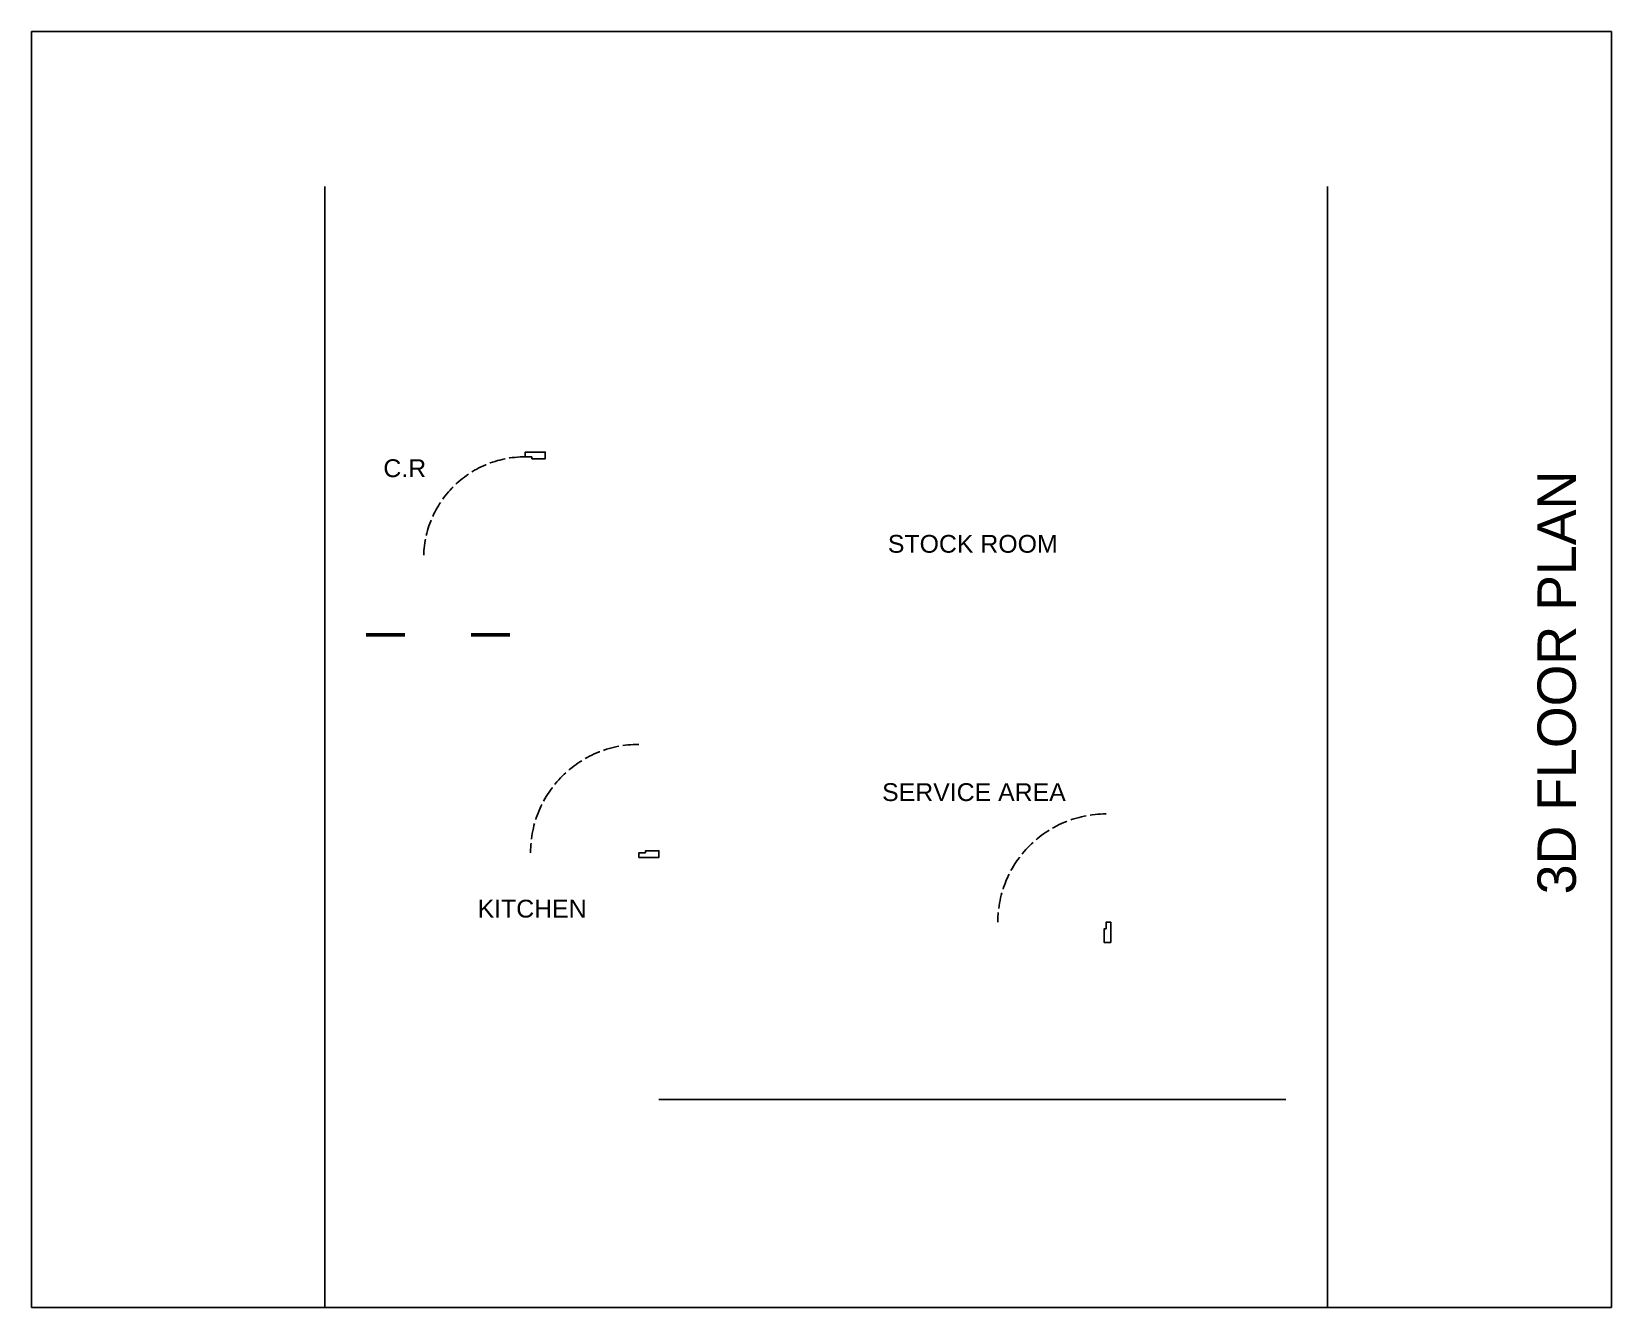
# Model space of a CAD drawing. Header units: centimetres. Extents: x 119643 to 134293, y 52287 to 57994.
# Drawn here: x 124180 to 125362, y 52418 to 53372 of the extents above; entities that cross this region are included whole.
import ezdxf

# ---------------------------------------------------------------- set-up
doc = ezdxf.new("R2010")
doc.units = ezdxf.units.CM
doc.linetypes.add('ACAD_ISO02W100', pattern=[15, 12, -3])
for name, color, linetype in [('doors', 3, 'Continuous'), ('main gate', 247, 'Continuous'), ('text', 2, 'Continuous')]:
    doc.layers.add(name, color=color, linetype=linetype)
doc.layers.add('wall', color=254, linetype='Continuous', lineweight=50)
doc.styles.get("Standard").update_dxf_attribs({"font": 'arial.ttf'})

msp = doc.modelspace()

# ---------------------------------------------------------------- texts
at = {"linetype": 'Continuous', "insert": (125306.418, 52726.611), "char_height": 28.73654, "attachment_point": 1, "rotation": 90}
msp.add_mtext_dynamic_manual_height_columns('3D FLOOR PLAN', width=2258.19711, gutter_width=143.683, heights=[0], dxfattribs=at)
at = {"layer": 'text', "color": 0, "linetype": 'Continuous'}
for s, height, p in [('C.R', 13.3054, (124443.116, 53038.528)), ('STOCK ROOM', 13.3054, (124820.498, 52981.986)), ('SERVICE AREA', 13.30543, (124816.197, 52796.352)), ('KITCHEN', 13.3054, (124513.607, 52709.238))]:
    msp.add_text(s, height=height, dxfattribs=at).set_placement(p)

# ---------------------------------------------------------------- linework, layer by layer
at = {"color": 0, "linetype": 'Continuous'}
for p, q in [((124399.25, 53255.777), (124399.25, 52417.8)), ((125149.25, 53255.777), (125149.25, 52417.8))]:
    msp.add_line(p, q, dxfattribs=at)
at = {"linetype": 'Continuous'}
msp.add_lwpolyline([(124180.008, 53371.575), (125361.711, 53371.575), (125361.711, 52417.8), (124180.008, 52417.8)], close=True, dxfattribs=at)
at = {"layer": 'doors'}
for points in [[(124554.25, 53053.696), (124549.25, 53053.696), (124549.25, 53057.196), (124564.25, 53057.196), (124564.25, 53052.196), (124554.25, 53052.196)], [(124639.25, 52757.696), (124634.25, 52757.696), (124634.25, 52754.196), (124649.25, 52754.196), (124649.25, 52759.196), (124639.25, 52759.196)], [(124983.75, 52700.696), (124983.75, 52705.696), (124987.25, 52705.696), (124987.25, 52690.696), (124982.25, 52690.696), (124982.25, 52700.696)]]:
    msp.add_lwpolyline(points, close=True, dxfattribs=at)
at = {"layer": 'doors', "linetype": 'ACAD_ISO02W100'}
for centre, radius in [((124549.25, 52977.696), 76), ((124634.25, 52757.696), 81), ((124983.75, 52705.696), 81)]:
    msp.add_arc(centre, radius, 90, 180, dxfattribs=at)
at = {"layer": 'main gate', "linetype": 'Continuous', "extrusion": (0, -1, 0)}
for p, q in [((125039.25, 52573.196, 155), (124649.25, 52573.196, 155)), ((125034.25, 52573.196, 235), (124649.25, 52573.196, 235)), ((124664.25, 52573.196, 295), (124664.25, 52573.196, 5)), ((124684.25, 52573.196, 295), (124684.25, 52573.196, 5)), ((124694.25, 52573.196, 295), (124694.25, 52573.196, 5)), ((124704.25, 52573.196, 295), (124704.25, 52573.196, 5)), ((124714.25, 52573.196, 295), (124714.25, 52573.196, 5)), ((124724.25, 52573.196, 295), (124724.25, 52573.196, 5)), ((124734.25, 52573.196, 295), (124734.25, 52573.196, 5)), ((124744.25, 52573.196, 295), (124744.25, 52573.196, 5)), ((124754.25, 52573.196, 295), (124754.25, 52573.196, 5)), ((124764.25, 52573.196, 295), (124764.25, 52573.196, 5)), ((124784.25, 52573.196, 295), (124784.25, 52573.196, 5)), ((124794.25, 52573.196, 295), (124794.25, 52573.196, 5)), ((124804.25, 52573.196, 295), (124804.25, 52573.196, 5)), ((124814.25, 52573.196, 295), (124814.25, 52573.196, 5)), ((124824.25, 52573.196, 295), (124824.25, 52573.196, 5)), ((124834.25, 52573.196, 295), (124834.25, 52573.196, 5)), ((124854.25, 52573.196, 295), (124854.25, 52573.196, 5)), ((124864.25, 52573.196, 295), (124864.25, 52573.196, 5)), ((124874.25, 52573.196, 295), (124874.25, 52573.196, 5)), ((124884.25, 52573.196, 295), (124884.25, 52573.196, 5)), ((124894.25, 52573.196, 295), (124894.25, 52573.196, 5)), ((124914.25, 52573.196, 295), (124914.25, 52573.196, 5)), ((124974.031, 52573.196, 295), (124974.031, 52573.196, 5)), ((124984.031, 52573.196, 295), (124984.031, 52573.196, 5)), ((124994.031, 52573.196, 295), (124994.031, 52573.196, 5)), ((125004.031, 52573.196, 295), (125004.031, 52573.196, 5)), ((125014.031, 52573.196, 295), (125014.031, 52573.196, 5)), ((125038.25, 52573.196, 171), (125118.25, 52573.196, 171)), ((125038.25, 52573.196, 131), (125118.25, 52573.196, 131)), ((125038.25, 52573.196, 91), (125118.25, 52573.196, 91)), ((125044.25, 52573.196, 295), (125044.25, 52573.196, 215)), ((125054.25, 52573.196, 295), (125054.25, 52573.196, 215)), ((125064.25, 52573.196, 295), (125064.25, 52573.196, 215)), ((125074.25, 52573.196, 295), (125074.25, 52573.196, 215)), ((125084.25, 52573.196, 295), (125084.25, 52573.196, 215)), ((125094.25, 52573.196, 295), (125094.25, 52573.196, 215)), ((125104.25, 52573.196, 295), (125104.25, 52573.196, 215))]:
    msp.add_line(p, q, dxfattribs=at)
at = {"layer": 'main gate', "linetype": 'Continuous', "extrusion": (-1, 0, 0)}
for p, q in [((125048.25, 52573.196, 211), (125048.25, 52573.196, 9)), ((125058.25, 52573.196, 211), (125058.25, 52573.196, 9)), ((125068.25, 52573.196, 211), (125068.25, 52573.196, 9)), ((125078.25, 52573.196, 211), (125078.25, 52573.196, 9)), ((125088.25, 52573.196, 211), (125088.25, 52573.196, 9)), ((125108.25, 52573.196, 211), (125108.25, 52573.196, 9))]:
    msp.add_line(p, q, dxfattribs=at)
at = {"layer": 'wall', "color": 0, "linetype": 'Continuous'}
for p, q in [((124430.188, 52920.696), (124459.188, 52920.696)), ((124508.811, 52920.696), (124537.811, 52920.696))]:
    msp.add_line(p, q, dxfattribs=at)

msp.set_redraw_order([(e.dxf.handle, doc.entitydb.next_handle()) for e in msp.query("TEXT MTEXT ATTDEF DIMENSION ARC_DIMENSION")])  # texts and dimensions are drawn at this point

doc.saveas('drawing.dxf')
